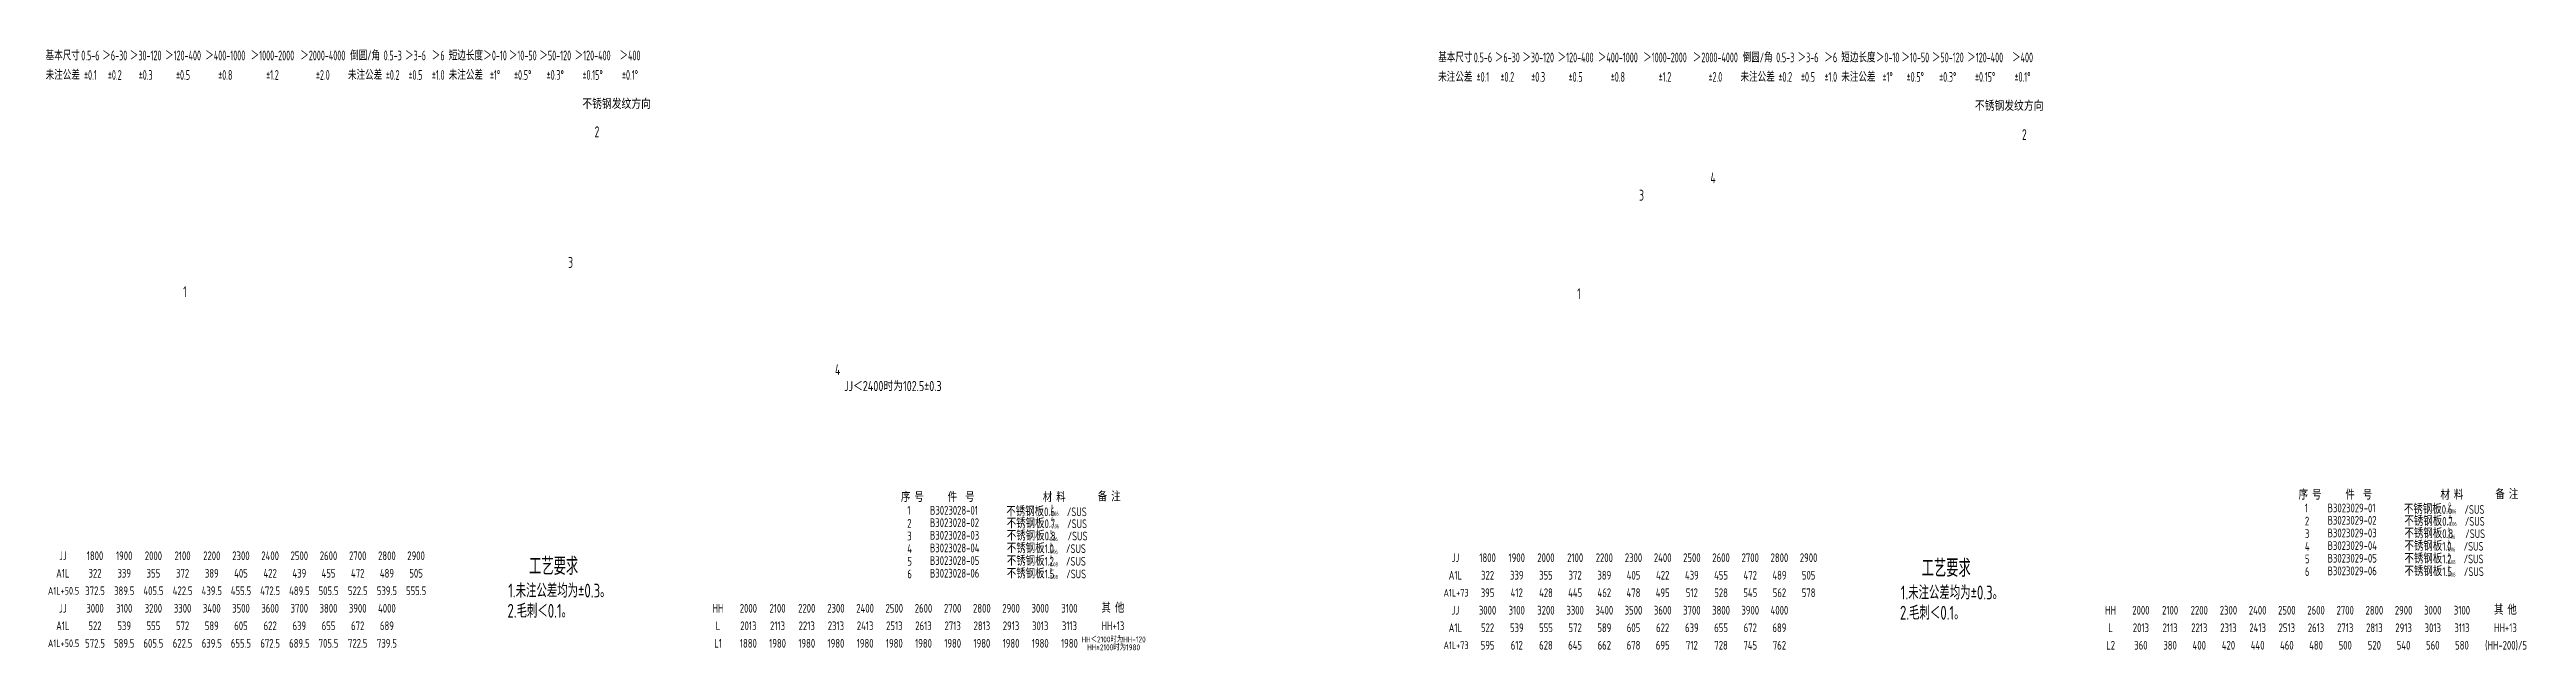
# Model space of a CAD drawing. Header units: inches. Extents: x 14216 to 120088, y -29410 to 23559.
# Drawn here: x 57414 to 64203, y 10831 to 12479 of the extents above; entities that cross this region are included whole.
import ezdxf
from ezdxf.enums import TextEntityAlignment as Align

# ---------------------------------------------------------------- set-up
doc = ezdxf.new("R2010")
doc.units = ezdxf.units.IN
doc.header["$LTSCALE"] = 0.3
doc.header["$MEASUREMENT"] = 0
doc.layers.add('2', color=2, linetype='Continuous')
doc.layers.add('2细实线', color=2, linetype='Continuous')
doc.layers.add('粗实线', color=7, linetype='Continuous', lineweight=30)
doc.styles.add('HZ', font='isocp2.shx', dxfattribs={"width": 0.7, "bigfont": 'hztxt.shx'})

msp = doc.modelspace()

# ---------------------------------------------------------------- texts
at = {"layer": '2', "color": 6, "style": 'HZ', "width": 0.8}
for p in [(58874.355, 12308.111), (62691.249, 12302.751)]:
    msp.add_text('不锈钢发纹方向', height=28, dxfattribs=at).set_placement(p, align=Align.BOTTOM_LEFT)
at = {"layer": '2', "color": 4, "style": 'HZ', "width": 0.7}
for s, p in [('2', (58908.091, 12238.821)), ('2', (62820.469, 12230.917)), ('3', (61770.934, 12064.817)), ('4', (61966.573, 12112.575)), ('3', (58835.616, 11880.468)), ('1', (57780.417, 11800.417)), ('1', (61601.403, 11795.057)), ('4', (59567.028, 11586.432))]:
    msp.add_text(s, height=30, dxfattribs=at).set_placement(p)
at = {"layer": '2', "color": 6, "style": 'HZ', "width": 0.8}
msp.add_text('JJ＜2400时为102.5±0.3', height=28, dxfattribs=at).set_placement((59725.502, 11556.525), align=Align.MIDDLE_CENTER)
at = {"layer": '2', "color": 6, "style": 'HZ', "width": 0.75}
for s, p in [('1.未注公差均为±0.3。', (58671.272, 10976.622)), ('1.未注公差均为±0.3。', (62488.166, 10971.263)), ('2.毛刺＜0.1。', (58669.126, 10921.227)), ('2.毛刺＜0.1。', (62486.02, 10915.867))]:
    msp.add_text(s, height=38, dxfattribs=at).set_placement(p)
at = {"layer": '2', "style": 'HZ', "width": 0.8}
for s, p in [('HH＜2100时为HH-120', (60330.71, 10861.671)), ('HH≥2100时为1980', (60330.71, 10839.956))]:
    msp.add_text(s, height=16.2, dxfattribs=at).set_placement(p, align=Align.MIDDLE_CENTER)
at = {"layer": '2', "char_height": 11.3756, "attachment_point": 1, "style": 'HZ'}
for s, insert in [(' 0\\P-0.06', (60152.852, 11231.109)), (' 0\\P-0.06', (63983.732, 11237.523)), (' 0\\P-0.06', (63984.988, 11203.077)), (' 0\\P-0.06', (60150.501, 11161.607)), (' 0\\P-0.06', (60154.109, 11196.663)), (' 0\\P-0.06', (63981.381, 11168.021)), (' 0\\P-0.06', (60150.501, 11126.928)), (' 0\\P-0.08', (60150.501, 11092.25)), (' 0\\P-0.06', (63981.381, 11133.342)), (' 0\\P-0.08', (63981.381, 11098.664)), (' 0\\P-0.08', (60150.501, 11057.572)), (' 0\\P-0.08', (63981.381, 11063.985))]:
    msp.add_mtext(s, dxfattribs=dict(at, insert=insert))
at = {"layer": '2细实线', "linetype": 'ByBlock', "style": 'HZ', "width": 0.65}
for s, p in [('未注公差', (57450.3, 12409.561)), ('基本尺寸', (57450.3, 12463.021)), ('0.5-6', (57526.035, 12463.021)), ('＞6-30', (57592.86, 12463.021)), ('＞30-120', (57677.505, 12463.021)), ('＞120-400', (57779.97, 12463.021)), ('＞400-1000', (57895.8, 12463.021)), ('＞1000-2000', (58024.995, 12463.021)), ('＞2000-4000', (58163.1, 12463.021)), ('未注公差', (58278.93, 12409.561)), ('倒圆/角', (58278.93, 12463.021)), ('0.5-3', (58354.665, 12463.021)), ('＞3-6', (58417.035, 12463.021)), ('＞6', (58479.405, 12463.021)), ('未注公差', (58555.14, 12409.561)), ('短边长度', (58555.14, 12463.021)), ('＞0-10', (58635.33, 12463.021)), ('＞10-50', (58711.065, 12463.021)), ('＞50-120', (58800.165, 12463.021)), ('＞120-400', (58902.63, 12463.021)), ('＞400', (59005.095, 12463.021)), ('基本尺寸', (61267.195, 12457.661)), ('0.5-6', (61342.93, 12457.661)), ('＞6-30', (61409.755, 12457.661)), ('＞30-120', (61494.4, 12457.661)), ('＞120-400', (61596.865, 12457.661)), ('＞400-1000', (61712.695, 12457.661)), ('＞1000-2000', (61841.89, 12457.661)), ('＞2000-4000', (61979.995, 12457.661)), ('倒圆/角', (62095.825, 12457.661)), ('0.5-3', (62171.56, 12457.661)), ('＞3-6', (62233.93, 12457.661)), ('＞6', (62296.3, 12457.661)), ('短边长度', (62372.035, 12457.661)), ('＞0-10', (62452.225, 12457.661)), ('＞10-50', (62527.96, 12457.661)), ('＞50-120', (62617.06, 12457.661)), ('＞120-400', (62719.525, 12457.661)), ('＞400', (62821.99, 12457.661)), ('%%p0.1', (57526.035, 12409.561)), ('%%p0.2', (57592.86, 12409.561)), ('%%p0.3', (57677.505, 12409.561)), ('%%p0.5', (57779.97, 12409.561)), ('%%p0.8', (57895.8, 12409.561)), ('%%p1.2', (58024.995, 12409.561)), ('%%p2.0', (58163.1, 12409.561)), ('%%p0.2', (58354.665, 12409.561)), ('%%p0.5', (58417.035, 12409.561)), ('%%p1.0', (58479.405, 12409.561)), ('%%p1%%d', (58635.33, 12409.561)), ('%%p0.5%%d', (58711.065, 12409.561)), ('%%p0.3%%d', (58800.165, 12409.561)), ('%%p0.15%%d', (58902.63, 12409.561)), ('%%p0.1%%d', (59005.095, 12409.561)), ('未注公差', (61267.195, 12404.201)), ('%%p0.1', (61342.93, 12404.201)), ('%%p0.2', (61409.755, 12404.201)), ('%%p0.3', (61494.4, 12404.201)), ('%%p0.5', (61596.865, 12404.201)), ('%%p0.8', (61712.695, 12404.201)), ('%%p1.2', (61841.89, 12404.201)), ('%%p2.0', (61979.995, 12404.201)), ('未注公差', (62095.825, 12404.201)), ('%%p0.2', (62171.56, 12404.201)), ('%%p0.5', (62233.93, 12404.201)), ('%%p1.0', (62296.3, 12404.201)), ('未注公差', (62372.035, 12404.201)), ('%%p1%%d', (62452.225, 12404.201)), ('%%p0.5%%d', (62527.96, 12404.201)), ('%%p0.3%%d', (62617.06, 12404.201)), ('%%p0.15%%d', (62719.525, 12404.201)), ('%%p0.1%%d', (62821.99, 12404.201))]:
    msp.add_text(s, height=26.73, dxfattribs=at).set_placement(p, align=Align.MIDDLE_CENTER)
at = {"layer": '2细实线', "style": 'HZ', "width": 0.8}
for s, p in [('序 号', (63578.532, 11245.4)), ('件  号', (63706.664, 11245.4)), ('材 料', (63967.378, 11244.946)), ('备 注', (64117.904, 11246.756)), ('序 号', (59747.652, 11238.986)), ('1', (59765.01, 11203.83)), ('B3023028-01', (59827.373, 11203.83)), ('件  号', (59875.784, 11238.986)), ('不锈钢板0.6   /SUS', (60036.396, 11199.668)), ('材 料', (60136.498, 11238.532)), ('备 注', (60287.024, 11240.342)), ('1', (63595.889, 11210.243)), ('B3023029-01', (63658.253, 11210.243)), ('不锈钢板0.6   /SUS', (63867.275, 11206.082)), ('2 ', (59765.066, 11168.057)), ('3', (59765.066, 11133.379)), ('B3023028-02', (59827.172, 11169.97)), ('B3023028-03', (59827.172, 11135.291)), ('不锈钢板0.7   /SUS', (60037.652, 11167.01)), ('不锈钢板0.8   /SUS', (60037.878, 11133.291)), ('2 ', (63595.946, 11174.471)), ('3', (63595.946, 11139.793)), ('B3023029-02', (63658.052, 11176.383)), ('B3023029-03', (63658.052, 11141.705)), ('不锈钢板0.7   /SUS', (63868.532, 11173.424)), ('不锈钢板0.8   /SUS', (63868.757, 11139.704)), ('4', (59765.066, 11098.701)), ('5', (59765.066, 11064.022)), ('B3023028-04', (59827.172, 11100.613)), ('B3023028-05', (59827.172, 11065.934)), ('不锈钢板1.0   /SUS', (60037.878, 11098.612)), ('不锈钢板1.2   /SUS', (60037.878, 11063.934)), ('4', (63595.946, 11105.114)), ('5', (63595.946, 11070.436)), ('B3023029-04', (63658.052, 11107.027)), ('B3023029-05', (63658.052, 11072.348)), ('不锈钢板1.0   /SUS', (63868.757, 11105.026)), ('不锈钢板1.2   /SUS', (63868.757, 11070.348)), ('6', (59765.066, 11029.344)), ('B3023028-06', (59827.172, 11031.256)), ('不锈钢板1.5   /SUS', (60037.878, 11029.255)), ('6', (63595.946, 11035.758)), ('B3023029-06', (63658.052, 11037.67)), ('不锈钢板1.5   /SUS', (63868.757, 11035.669))]:
    msp.add_text(s, height=24, dxfattribs=at).set_placement(p)
for s, height, p in [('JJ', 24, (57450.48, 11091.145)), ('1800', 24, (57538.732, 11091.145)), ('1900', 24, (57618.732, 11091.145)), ('2000', 24, (57698.732, 11091.145)), ('2100', 24, (57778.732, 11091.145)), ('2200', 24, (57858.732, 11091.145)), ('2300', 24, (57938.732, 11091.145)), ('2400', 24, (58018.732, 11091.145)), ('2500', 24, (58098.732, 11091.145)), ('2600', 24, (58178.732, 11091.145)), ('2700', 24, (58258.732, 11091.145)), ('2800', 24, (58338.732, 11091.145)), ('2900', 24, (58418.732, 11091.145)), ('JJ', 24, (61267.375, 11085.785)), ('1800', 24, (61355.626, 11085.785)), ('1900', 24, (61435.626, 11085.785)), ('2000', 24, (61515.626, 11085.785)), ('2100', 24, (61595.626, 11085.785)), ('2200', 24, (61675.626, 11085.785)), ('2300', 24, (61755.626, 11085.785)), ('2400', 24, (61835.626, 11085.785)), ('2500', 24, (61915.626, 11085.785)), ('2600', 24, (61995.626, 11085.785)), ('2700', 24, (62075.626, 11085.785)), ('2800', 24, (62155.626, 11085.785)), ('2900', 24, (62235.626, 11085.785)), ('A1L+50.5', 21, (57452.47, 10995.145)), ('A1L', 24, (57450.48, 11043.145)), ('372.5', 24, (57538.732, 10995.145)), ('322', 24, (57538.732, 11043.145)), ('389.5', 24, (57618.732, 10995.145)), ('339', 24, (57618.732, 11043.145)), ('405.5', 24, (57698.732, 10995.145)), ('355', 24, (57698.732, 11043.145)), ('422.5', 24, (57778.732, 10995.145)), ('372', 24, (57778.732, 11043.145)), ('439.5', 24, (57858.732, 10995.145)), ('389', 24, (57858.732, 11043.145)), ('455.5', 24, (57938.732, 10995.145)), ('405', 24, (57938.732, 11043.145)), ('472.5', 24, (58018.732, 10995.145)), ('422', 24, (58018.732, 11043.145)), ('489.5', 24, (58098.732, 10995.145)), ('439', 24, (58098.732, 11043.145)), ('505.5', 24, (58178.732, 10995.145)), ('455', 24, (58178.732, 11043.145)), ('522.5', 24, (58258.732, 10995.145)), ('472', 24, (58258.732, 11043.145)), ('539.5', 24, (58338.732, 10995.145)), ('489', 24, (58338.732, 11043.145)), ('555.5', 24, (58418.732, 10995.145)), ('505', 24, (58418.732, 11043.145)), ('A1L+73', 21, (61269.365, 10989.785)), ('A1L', 24, (61267.375, 11037.785)), ('395', 24, (61355.626, 10989.785)), ('322', 24, (61355.626, 11037.785)), ('339', 24, (61435.626, 11037.785)), ('412', 24, (61435.626, 10989.785)), ('428', 24, (61515.626, 10989.785)), ('355', 24, (61515.626, 11037.785)), ('445', 24, (61595.626, 10989.785)), ('372', 24, (61595.626, 11037.785)), ('389', 24, (61675.626, 11037.785)), ('462', 24, (61675.626, 10989.785)), ('478', 24, (61755.626, 10989.785)), ('405', 24, (61755.626, 11037.785)), ('495', 24, (61835.626, 10989.785)), ('422', 24, (61835.626, 11037.785)), ('439', 24, (61915.626, 11037.785)), ('512', 24, (61915.626, 10989.785)), ('455', 24, (61995.626, 11037.785)), ('528', 24, (61995.626, 10989.785)), ('545', 24, (62075.626, 10989.785)), ('472', 24, (62075.626, 11037.785)), ('489', 24, (62155.626, 11037.785)), ('562', 24, (62155.626, 10989.785)), ('578', 24, (62235.626, 10989.785)), ('505', 24, (62235.626, 11037.785)), ('JJ', 24, (57450.48, 10947.145)), ('3000', 24, (57538.732, 10947.145)), ('3100', 24, (57618.732, 10947.145)), ('3200', 24, (57698.732, 10947.145)), ('3300', 24, (57778.732, 10947.145)), ('3400', 24, (57858.732, 10947.145)), ('3500', 24, (57938.732, 10947.145)), ('3600', 24, (58018.732, 10947.145)), ('3700', 24, (58098.732, 10947.145)), ('3800', 24, (58178.732, 10947.145)), ('3900', 24, (58258.732, 10947.145)), ('4000', 24, (58338.732, 10947.145)), ('HH', 24, (59246.434, 10947.145)), ('2000', 24, (59329.5, 10947.145)), ('2100', 24, (59409.5, 10947.145)), ('2200', 24, (59489.5, 10947.145)), ('2300', 24, (59569.5, 10947.145)), ('2400', 24, (59649.5, 10947.145)), ('2500', 24, (59729.5, 10947.145)), ('2600', 24, (59809.5, 10947.145)), ('2700', 24, (59889.5, 10947.145)), ('2800', 24, (59969.5, 10947.145)), ('2900', 24, (60049.5, 10947.145)), ('3000', 24, (60129.5, 10947.145)), ('3100', 24, (60209.5, 10947.145)), ('其 他', 24, (60328.682, 10947.145)), ('JJ', 24, (61267.375, 10941.785)), ('3000', 24, (61355.626, 10941.785)), ('3100', 24, (61435.626, 10941.785)), ('3200', 24, (61515.626, 10941.785)), ('3300', 24, (61595.626, 10941.785)), ('3400', 24, (61675.626, 10941.785)), ('3500', 24, (61755.626, 10941.785)), ('3600', 24, (61835.626, 10941.785)), ('3700', 24, (61915.626, 10941.785)), ('3800', 24, (61995.626, 10941.785)), ('3900', 24, (62075.626, 10941.785)), ('4000', 24, (62155.626, 10941.785)), ('HH', 24, (63063.329, 10941.785)), ('2000', 24, (63146.395, 10941.785)), ('2100', 24, (63226.395, 10941.785)), ('2200', 24, (63306.395, 10941.785)), ('2300', 24, (63386.395, 10941.785)), ('2400', 24, (63466.395, 10941.785)), ('2500', 24, (63546.395, 10941.785)), ('2600', 24, (63626.395, 10941.785)), ('2700', 24, (63706.395, 10941.785)), ('2800', 24, (63786.395, 10941.785)), ('2900', 24, (63866.395, 10941.785)), ('3000', 24, (63946.395, 10941.785)), ('3100', 24, (64026.395, 10941.785)), ('其 他', 24, (64145.577, 10941.785)), ('A1L', 24, (57450.48, 10899.145)), ('572.5', 24, (57538.732, 10851.145)), ('522', 24, (57538.732, 10899.145)), ('589.5', 24, (57618.732, 10851.145)), ('539', 24, (57618.732, 10899.145)), ('605.5', 24, (57698.732, 10851.145)), ('555', 24, (57698.732, 10899.145)), ('622.5', 24, (57778.732, 10851.145)), ('572', 24, (57778.732, 10899.145)), ('639.5', 24, (57858.732, 10851.145)), ('589', 24, (57858.732, 10899.145)), ('655.5', 24, (57938.732, 10851.145)), ('605', 24, (57938.732, 10899.145)), ('672.5', 24, (58018.732, 10851.145)), ('622', 24, (58018.732, 10899.145)), ('689.5', 24, (58098.732, 10851.145)), ('639', 24, (58098.732, 10899.145)), ('705.5', 24, (58178.732, 10851.145)), ('655', 24, (58178.732, 10899.145)), ('722.5', 24, (58258.732, 10851.145)), ('672', 24, (58258.732, 10899.145)), ('739.5', 24, (58338.732, 10851.145)), ('689', 24, (58338.732, 10899.145)), ('L1', 24, (59246.434, 10851.145)), ('L', 24, (59246.434, 10899.145)), ('1880', 24, (59329.5, 10851.145)), ('2013', 24, (59329.5, 10899.145)), ('1980', 24, (59409.5, 10851.145)), ('2113', 24, (59409.5, 10899.145)), ('1980', 24, (59489.5, 10851.145)), ('2213', 24, (59489.5, 10899.145)), ('1980', 24, (59569.5, 10851.145)), ('2313', 24, (59569.5, 10899.145)), ('1980', 24, (59649.5, 10851.145)), ('2413', 24, (59649.5, 10899.145)), ('1980', 24, (59729.5, 10851.145)), ('2513', 24, (59729.5, 10899.145)), ('1980', 24, (59809.5, 10851.145)), ('2613', 24, (59809.5, 10899.145)), ('1980', 24, (59889.5, 10851.145)), ('2713', 24, (59889.5, 10899.145)), ('1980', 24, (59969.5, 10851.145)), ('2813', 24, (59969.5, 10899.145)), ('1980', 24, (60049.5, 10851.145)), ('2913', 24, (60049.5, 10899.145)), ('1980', 24, (60129.5, 10851.145)), ('3013', 24, (60129.5, 10899.145)), ('1980', 24, (60209.5, 10851.145)), ('3113', 24, (60209.5, 10899.145)), ('HH+13', 24, (60328.682, 10899.145)), ('A1L', 24, (61267.375, 10893.785)), ('522', 24, (61355.626, 10893.785)), ('539', 24, (61435.626, 10893.785)), ('555', 24, (61515.626, 10893.785)), ('572', 24, (61595.626, 10893.785)), ('589', 24, (61675.626, 10893.785)), ('605', 24, (61755.626, 10893.785)), ('622', 24, (61835.626, 10893.785)), ('639', 24, (61915.626, 10893.785)), ('655', 24, (61995.626, 10893.785)), ('672', 24, (62075.626, 10893.785)), ('689', 24, (62155.626, 10893.785)), ('L', 24, (63063.329, 10893.785)), ('2013', 24, (63146.395, 10893.785)), ('2113', 24, (63226.395, 10893.785)), ('2213', 24, (63306.395, 10893.785)), ('2313', 24, (63386.395, 10893.785)), ('2413', 24, (63466.395, 10893.785)), ('2513', 24, (63546.395, 10893.785)), ('2613', 24, (63626.395, 10893.785)), ('2713', 24, (63706.395, 10893.785)), ('2813', 24, (63786.395, 10893.785)), ('2913', 24, (63866.395, 10893.785)), ('3013', 24, (63946.395, 10893.785)), ('3113', 24, (64026.395, 10893.785)), ('HH+13', 24, (64145.577, 10893.785)), ('A1L+50.5', 21, (57452.47, 10851.145)), ('A1L+73', 21, (61269.365, 10845.785)), ('595', 24, (61355.626, 10845.785)), ('612', 24, (61435.626, 10845.785)), ('628', 24, (61515.626, 10845.785)), ('645', 24, (61595.626, 10845.785)), ('662', 24, (61675.626, 10845.785)), ('678', 24, (61755.626, 10845.785)), ('695', 24, (61835.626, 10845.785)), ('712', 24, (61915.626, 10845.785)), ('728', 24, (61995.626, 10845.785)), ('745', 24, (62075.626, 10845.785)), ('762', 24, (62155.626, 10845.785)), ('L2', 24, (63063.329, 10845.785)), ('360', 24, (63146.395, 10845.785)), ('380', 24, (63226.395, 10845.785)), ('400', 24, (63306.395, 10845.785)), ('420', 24, (63386.395, 10845.785)), ('440', 24, (63466.395, 10845.785)), ('460', 24, (63546.395, 10845.785)), ('480', 24, (63626.395, 10845.785)), ('500', 24, (63706.395, 10845.785)), ('520', 24, (63786.395, 10845.785)), ('540', 24, (63866.395, 10845.785)), ('560', 24, (63946.395, 10845.785)), ('580', 24, (64026.395, 10845.785)), ('(HH-200)/5', 24, (64147.367, 10845.785))]:
    msp.add_text(s, height=height, dxfattribs=at).set_placement(p, align=Align.MIDDLE_CENTER)
at = {"layer": '粗实线', "color": 3, "linetype": 'Continuous', "lineweight": -3, "style": 'HZ', "width": 0.7}
for p in [(58728.667, 11038.541), (62545.561, 11033.182)]:
    msp.add_text('工艺要求', height=48, dxfattribs=at).set_placement(p)

doc.saveas('drawing.dxf')
